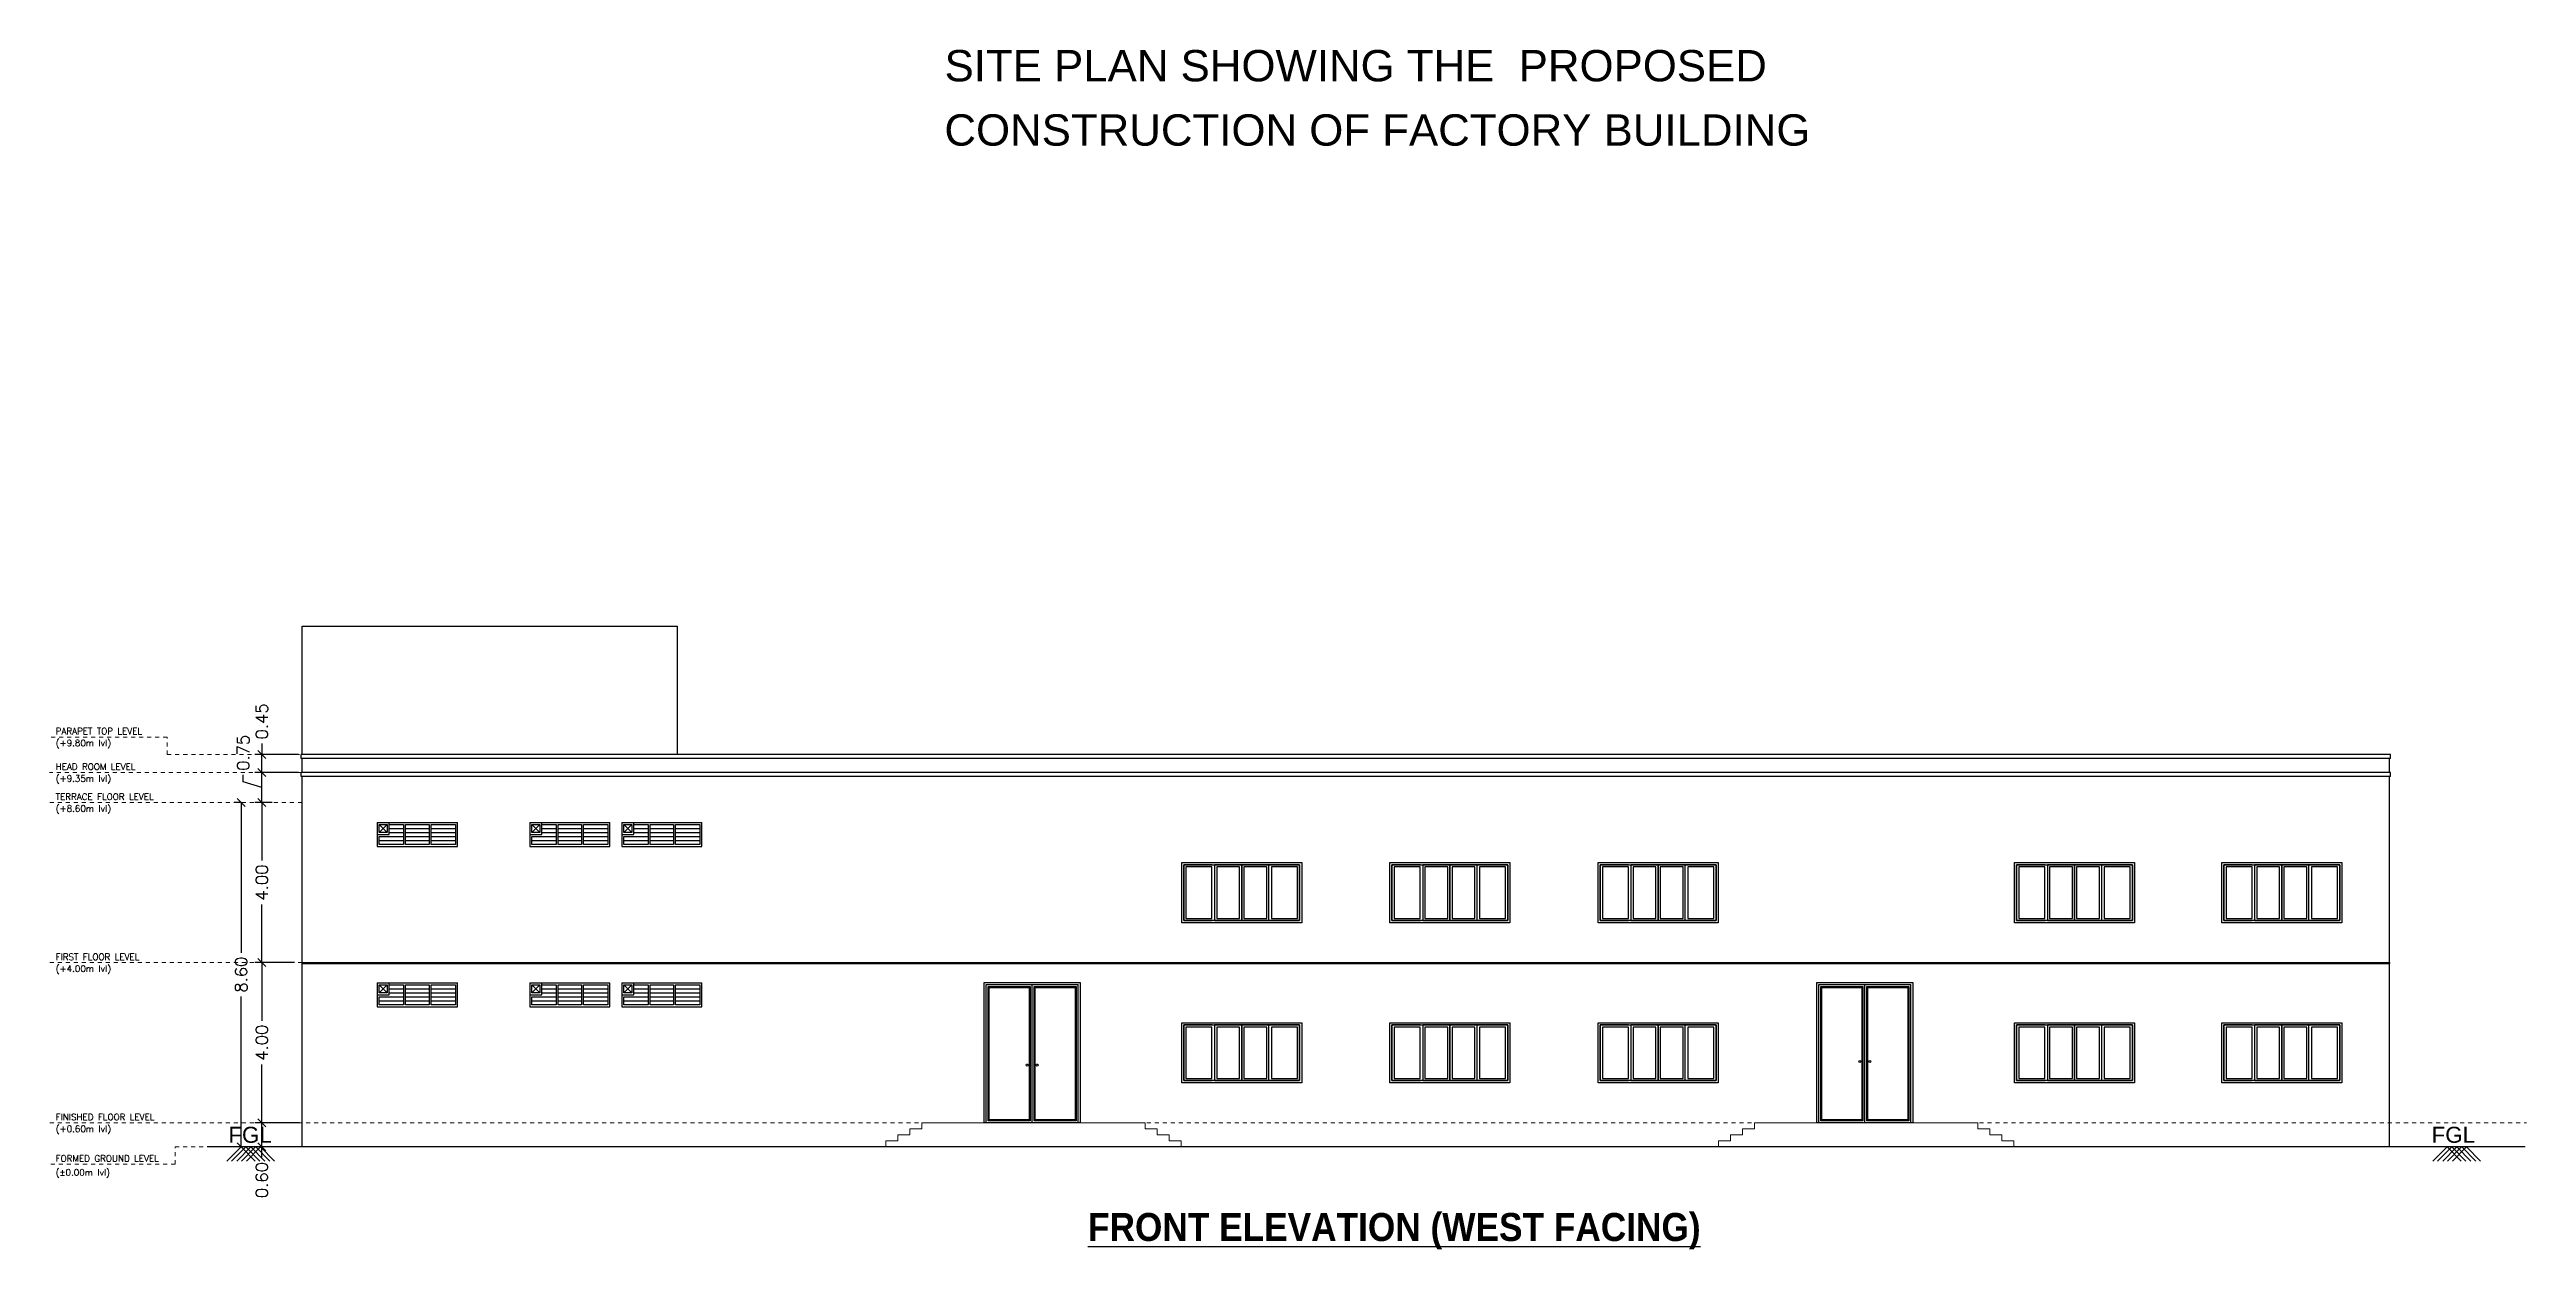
# Model space of a CAD drawing. Header units: metres. Extents: x 6804 to 7881, y 412 to 705.
# Drawn here: x 7351.9 to 7413.7, y 591.1 to 621.1 of the extents above; entities that cross this region are included whole.
import ezdxf

# ---------------------------------------------------------------- set-up
doc = ezdxf.new("R2010")
doc.units = ezdxf.units.M
doc.header["$LTSCALE"] = 5
doc.header["$PDSIZE"] = -1
doc.linetypes.add('CONTINOUS', pattern=[0])
doc.linetypes.add('HIDDEN', pattern=[0.375, 0.25, -0.125])
doc.layers.get('0').update_dxf_attribs({"color": 8, "linetype": 'CONTINUOUS'})
doc.layers.get('DEFPOINTS').update_dxf_attribs({"color": 8, "linetype": 'CONTINUOUS'})
for name, color, linetype in [('DIM', 8, 'CONTINUOUS'), ('DOOR', 8, 'CONTINUOUS'), ('JSC-H-Dimension', 8, 'CONTINUOUS'), ('TEXT NOTES', 200, 'CONTINUOUS'), ('txt', 2, 'CONTINUOUS'), ('WALL', 3, 'CONTINUOUS'), ('WINDOW', 5, 'CONTINUOUS')]:
    doc.layers.add(name, color=color, linetype=linetype)
doc.layers.add('JSC-F-Hatch', color=8, linetype='CONTINUOUS', lineweight=13)
doc.layers.add('THIN LINES', color=117, linetype='CONTINUOUS', lineweight=5)
doc.styles.add('KK', font='arial.ttf')
doc.styles.add('ROMANS', font='romans')
doc.styles.add('style2', font='arial.ttf')
doc.styles.add('TITLE', font='arialbd.ttf')
doc.dimstyles.new('FSO 100', dxfattribs={"dimtxt": 0.5, "dimasz": 0.5, "dimexe": 0.18, "dimexo": 0.0625, "dimgap": 0.09, "dimtad": 0, "dimzin": 0, "dimdsep": 46, "dimtxsty": 'ROMANS', "dimblk": 'OBLIQUE', "dimcen": 0.01, "dimclrd": 256, "dimclre": 256, "dimclrt": 7, "dimaunit": 1, "dimadec": 3, "dimazin": 0, "dimtfac": 1, "dimtofl": 0, "dimtmove": 1, "dimatfit": 3, "dimfxl": 0, "dimtolj": 1, "dimtzin": 0, "dimarcsym": 0})

msp = doc.modelspace()

# ---------------------------------------------------------------- texts
at = {"ltscale": 2, "style": 'ROMANS'}
for s, p in [('PARAPET TOP LEVEL', (7352.035, 603.963)), ('(+9.80m lvl)', (7352.035, 603.666)), ('HEAD ROOM LEVEL', (7352.035, 603.075)), ('(+9.35m lvl)', (7352.035, 602.78)), ('TERRACE FLOOR LEVEL', (7352.035, 602.325)), ('(+8.60m lvl)', (7352.035, 602.03)), ('FIRST FLOOR LEVEL', (7352.035, 598.325)), ('(+4.00m lvl)', (7352.035, 598.03)), ('FINISHED FLOOR LEVEL', (7352.035, 594.325)), ('(+0.60m lvl)', (7352.035, 594.03)), ('FORMED GROUND LEVEL', (7352.035, 593.29)), ('(%%P0.00m lvl)', (7352.035, 592.941))]:
    msp.add_text(s, height=0.16, dxfattribs=at).set_placement(p)
at = {"layer": 'DIM', "color": 7, "linetype": 'CONTINOUS', "style": 'TITLE', "width": 0.9}
msp.add_text('%%UFRONT ELEVATION (WEST FACING)', height=0.7, dxfattribs=at).set_placement((7377.819, 591.308))
at = {"layer": 'TEXT NOTES', "ltscale": 0.5, "style": 'KK'}
for p in [(7356.348, 593.761, -0.001), (7411.377, 593.761, -0.001)]:
    msp.add_text('FGL', height=0.4, dxfattribs=at).set_placement(p)
at = {"layer": 'txt', "style": 'style2'}
for s, p in [('SITE PLAN SHOWING THE  PROPOSED', (7374.237, 620.272)), ('CONSTRUCTION OF FACTORY BUILDING', (7374.233, 618.666))]:
    msp.add_text(s, height=0.78289, dxfattribs=at).set_placement(p)

# ---------------------------------------------------------------- blocks, each defined once
blk = doc.blocks.new('A$C6A8C6AF3')
at = {"layer": 'JSC-H-Dimension', "linetype": 'ByBlock'}
for p, q in [((-131, -80), (-53, 0)), ((-105, -80), (-27, 0)), ((-78, -80), (0, 0)), ((24, -80), (-54, 0)), ((-50, -80), (28, 0)), ((53, -80), (-26, 0)), ((-23, -80), (55, 0)), ((78, -80), (0, 0)), ((107, -80), (28, 0)), ((134, -80), (55, 0))]:
    blk.add_line(p, q, dxfattribs=at)
blk = doc.blocks.new('EDFRYHDT')
at = {"layer": 'WINDOW'}
for p, q in [((36570.111, -5292.796), (36573.004, -5292.796)), ((36570.821, -5292.796), (36570.111, -5292.796)), ((36570.111, -5292.796), (36570.111, -5294.189)), ((36573.004, -5292.796), (36571.468, -5292.796)), ((36571.558, -5292.796), (36571.558, -5294.189)), ((36573.004, -5294.189), (36573.004, -5292.796)), ((36570.111, -5294.189), (36570.821, -5294.189)), ((36571.468, -5294.189), (36573.004, -5294.189))]:
    blk.add_line(p, q, dxfattribs=at)
for points in [[(36570.058, -5292.743), (36573.058, -5292.743), (36573.058, -5294.243), (36570.058, -5294.243)], [(36570.111, -5292.796), (36573.004, -5292.796), (36573.004, -5294.189), (36570.111, -5294.189)], [(36570.814, -5292.85), (36570.165, -5292.85), (36570.165, -5294.135), (36570.814, -5294.135)], [(36571.558, -5292.796), (36570.879, -5292.796), (36570.879, -5294.189), (36571.558, -5294.189)], [(36571.504, -5292.85), (36570.933, -5292.85), (36570.933, -5294.135), (36571.504, -5294.135)], [(36572.236, -5292.796), (36571.558, -5292.796), (36571.558, -5294.189), (36572.236, -5294.189)], [(36572.183, -5292.85), (36571.611, -5292.85), (36571.611, -5294.135), (36572.183, -5294.135)], [(36572.95, -5292.85), (36572.299, -5292.85), (36572.299, -5294.135), (36572.95, -5294.135)]]:
    blk.add_lwpolyline(points, close=True, dxfattribs=at)
blk = doc.blocks.new('_Oblique')
at = {"color": 0, "linetype": 'ByBlock', "lineweight": -2}
blk.add_line((-0.5, -0.5), (0.5, 0.5), dxfattribs=at)
blk = doc.blocks.new('*D114')
at = {"layer": 'DEFPOINTS', "color": 0, "ltscale": 2}
for p in [(7357.186, 594.261), (7358.188, 594.261), (7358.188, 593.661)]:
    blk.add_point(p, dxfattribs=at)
at = {"layer": 'DIM', "lineweight": -2, "ltscale": 2}
for p, q in [((7358.126, 594.261), (7357.006, 594.261)), ((7357.186, 593.661), (7357.186, 594.261)), ((7358.126, 593.661), (7357.006, 593.661)), ((7357.186, 593.377), (7357.186, 593.661))]:
    blk.add_line(p, q, dxfattribs=at)
at = {"layer": 'DIM', "lineweight": -2, "ltscale": 2, "xscale": 0.2, "yscale": 0.2, "zscale": 0.2}
for p, rotation in [((7357.186, 594.261), 90), ((7357.186, 593.661), 270)]:
    blk.add_blockref('_Oblique', p, dxfattribs=dict(at, rotation=rotation))
at = {"layer": 'DIM', "color": 7, "ltscale": 2, "insert": (7357.186, 592.83), "char_height": 0.3, "attachment_point": 5, "rotation": 90, "style": 'ROMANS'}
blk.add_mtext('\\A1;0.60', dxfattribs=at)
blk = doc.blocks.new('*D115')
at = {"layer": 'DEFPOINTS', "color": 0, "ltscale": 2}
for p in [(7357.186, 598.261), (7358.067, 598.261), (7358.188, 594.261)]:
    blk.add_point(p, dxfattribs=at)
at = {"layer": 'DIM', "lineweight": -2, "ltscale": 2}
for p, q in [((7358.004, 598.261), (7357.006, 598.261)), ((7357.186, 598.261), (7357.186, 596.808)), ((7357.186, 594.261), (7357.186, 595.714)), ((7358.126, 594.261), (7357.006, 594.261))]:
    blk.add_line(p, q, dxfattribs=at)
at = {"layer": 'DIM', "lineweight": -2, "ltscale": 2, "xscale": 0.2, "yscale": 0.2, "zscale": 0.2}
for p, rotation in [((7357.186, 598.261), 90), ((7357.186, 594.261), 270)]:
    blk.add_blockref('_Oblique', p, dxfattribs=dict(at, rotation=rotation))
at = {"layer": 'DIM', "color": 7, "ltscale": 2, "insert": (7357.186, 596.261), "char_height": 0.3, "attachment_point": 5, "rotation": 90, "style": 'ROMANS'}
blk.add_mtext('\\A1;4.00', dxfattribs=at)
blk = doc.blocks.new('*D116')
at = {"layer": 'DEFPOINTS', "color": 0, "ltscale": 2}
for p in [(7357.186, 603.461), (7358.163, 603.461), (7358.163, 603.011)]:
    blk.add_point(p, dxfattribs=at)
at = {"layer": 'DIM', "lineweight": -2, "ltscale": 2}
for p, q in [((7358.101, 603.461), (7357.006, 603.461)), ((7357.186, 603.738), (7357.186, 603.461)), ((7357.186, 603.011), (7357.186, 603.461)), ((7358.101, 603.011), (7357.006, 603.011))]:
    blk.add_line(p, q, dxfattribs=at)
at = {"layer": 'DIM', "lineweight": -2, "ltscale": 2, "xscale": 0.2, "yscale": 0.2, "zscale": 0.2}
for p, rotation in [((7357.186, 603.461), 90), ((7357.186, 603.011), 270)]:
    blk.add_blockref('_Oblique', p, dxfattribs=dict(at, rotation=rotation))
at = {"layer": 'DIM', "color": 7, "ltscale": 2, "insert": (7357.186, 604.285), "char_height": 0.3, "attachment_point": 5, "rotation": 90, "style": 'ROMANS'}
blk.add_mtext('\\A1;0.45', dxfattribs=at)
blk = doc.blocks.new('*D117')
at = {"layer": 'DEFPOINTS', "color": 0, "ltscale": 2}
for p in [(7357.186, 602.261), (7357.505, 602.261), (7357.505, 598.261)]:
    blk.add_point(p, dxfattribs=at)
at = {"layer": 'DIM', "lineweight": -2, "ltscale": 2}
for p, q in [((7357.442, 602.261), (7357.006, 602.261)), ((7357.186, 602.261), (7357.186, 600.808)), ((7357.186, 598.261), (7357.186, 599.714)), ((7357.442, 598.261), (7357.006, 598.261))]:
    blk.add_line(p, q, dxfattribs=at)
at = {"layer": 'DIM', "lineweight": -2, "ltscale": 2, "xscale": 0.2, "yscale": 0.2, "zscale": 0.2}
for p, rotation in [((7357.186, 602.261), 90), ((7357.186, 598.261), 270)]:
    blk.add_blockref('_Oblique', p, dxfattribs=dict(at, rotation=rotation))
at = {"layer": 'DIM', "color": 7, "ltscale": 2, "insert": (7357.186, 600.261), "char_height": 0.3, "attachment_point": 5, "rotation": 90, "style": 'ROMANS'}
blk.add_mtext('\\A1;4.00', dxfattribs=at)
blk = doc.blocks.new('*D118')
at = {"layer": 'DEFPOINTS', "color": 0, "ltscale": 2}
for p in [(7357.186, 603.011), (7357.505, 603.011), (7357.505, 602.261)]:
    blk.add_point(p, dxfattribs=at)
at = {"layer": 'DIM', "lineweight": -2, "ltscale": 2}
for p, q in [((7356.721, 602.775), (7356.721, 602.955)), ((7357.186, 602.636), (7356.721, 602.775)), ((7357.442, 603.011), (7357.006, 603.011)), ((7357.186, 602.261), (7357.186, 603.011)), ((7357.442, 602.261), (7357.006, 602.261))]:
    blk.add_line(p, q, dxfattribs=at)
at = {"layer": 'DIM', "lineweight": -2, "ltscale": 2, "xscale": 0.2, "yscale": 0.2, "zscale": 0.2}
for p, rotation in [((7357.186, 603.011), 90), ((7357.186, 602.261), 270)]:
    blk.add_blockref('_Oblique', p, dxfattribs=dict(at, rotation=rotation))
at = {"layer": 'DIM', "color": 7, "ltscale": 2, "insert": (7356.721, 603.502), "char_height": 0.3, "attachment_point": 5, "rotation": 90, "style": 'ROMANS'}
blk.add_mtext('\\A1;0.75', dxfattribs=at)
blk = doc.blocks.new('*D119')
at = {"layer": 'DEFPOINTS', "color": 0, "ltscale": 2}
for p in [(7356.67, 602.261), (7356.705, 602.261), (7356.705, 593.661)]:
    blk.add_point(p, dxfattribs=at)
at = {"layer": 'DIM', "lineweight": -2, "ltscale": 2}
for p, q in [((7356.643, 602.261), (7356.49, 602.261)), ((7356.67, 602.261), (7356.67, 598.508)), ((7356.67, 593.661), (7356.67, 597.414)), ((7356.643, 593.661), (7356.49, 593.661))]:
    blk.add_line(p, q, dxfattribs=at)
at = {"layer": 'DIM', "lineweight": -2, "ltscale": 2, "xscale": 0.2, "yscale": 0.2, "zscale": 0.2}
for p, rotation in [((7356.67, 602.261), 90), ((7356.67, 593.661), 270)]:
    blk.add_blockref('_Oblique', p, dxfattribs=dict(at, rotation=rotation))
at = {"layer": 'DIM', "color": 7, "ltscale": 2, "insert": (7356.67, 597.961), "char_height": 0.3, "attachment_point": 5, "rotation": 90, "style": 'ROMANS'}
blk.add_mtext('\\A1;8.60', dxfattribs=at)

# ---------------------------------------------------------------- dimensions: what is measured, and where the dimension line sits
at = {"layer": 'DIM', "color": 5, "ltscale": 2}
for base, p1, p2, picture, middle in [((7357.186, 603.461), (7358.163, 603.011), (7358.163, 603.461), '*D116', (7357.186, 604.285)), ((7357.186, 594.261), (7358.188, 593.661), (7358.188, 594.261), '*D114', (7357.186, 592.83))]:
    dim = msp.add_linear_dim(base=base, p1=p1, p2=p2, angle=90, dimstyle='FSO 100', override={"dimtxt": 0.3, "dimasz": 0.2, "dimpost": '\\X'}, dxfattribs=at)
    dim.commit()
    dim.dimension.update_dxf_attribs({"geometry": picture, "text_midpoint": middle, "dimtype": 160})
for base, p1, p2, override, picture, middle in [((7357.186, 603.011), (7357.505, 602.261), (7357.505, 603.011), {"dimtxt": 0.3, "dimasz": 0.2, "dimpost": '\\X', "dimblk": 'Oblique'}, '*D118', (7356.721, 603.045)), ((7356.67, 602.261), (7356.705, 593.661), (7356.705, 602.261), {"dimtxt": 0.3, "dimasz": 0.2, "dimpost": '\\X', "dimblk": 'Oblique'}, '*D119', (7356.67, 597.961)), ((7357.186, 602.261), (7357.505, 598.261), (7357.505, 602.261), {"dimtxt": 0.3, "dimasz": 0.2, "dimpost": '\\X', "dimblk": 'Oblique'}, '*D117', (7357.186, 600.261)), ((7357.186, 598.261), (7358.188, 594.261), (7358.067, 598.261), {"dimtxt": 0.3, "dimasz": 0.2, "dimpost": '\\X'}, '*D115', (7357.186, 596.261))]:
    dim = msp.add_linear_dim(base=base, p1=p1, p2=p2, angle=90, dimstyle='FSO 100', override=override, dxfattribs=at)
    dim.commit()
    dim.dimension.update_dxf_attribs({"geometry": picture, "text_midpoint": middle})

# ---------------------------------------------------------------- linework, layer by layer
at = {"layer": 'DOOR'}
for p, q in [((7375.272, 597.711), (7377.572, 597.711)), ((7375.272, 594.261), (7375.272, 597.711)), ((7376.422, 594.261), (7376.422, 597.711)), ((7377.572, 594.261), (7377.572, 597.711)), ((7396.072, 597.711), (7398.372, 597.711)), ((7396.072, 594.261), (7396.072, 597.711)), ((7397.222, 594.261), (7397.222, 597.711)), ((7398.372, 594.261), (7398.372, 597.711))]:
    msp.add_line(p, q, dxfattribs=at)
for points in [[(7375.222, 597.761), (7377.622, 597.761), (7377.622, 594.261), (7375.222, 594.261)], [(7375.322, 597.661), (7376.372, 597.661), (7376.372, 594.311), (7375.322, 594.311)], [(7375.347, 597.636), (7376.347, 597.636), (7376.347, 594.336), (7375.347, 594.336)], [(7376.472, 597.661), (7377.522, 597.661), (7377.522, 594.311), (7376.472, 594.311)], [(7376.497, 597.636), (7377.497, 597.636), (7377.497, 594.336), (7376.497, 594.336)], [(7396.022, 597.761), (7398.422, 597.761), (7398.422, 594.261), (7396.022, 594.261)], [(7396.122, 597.661), (7397.172, 597.661), (7397.172, 594.311), (7396.122, 594.311)], [(7396.147, 597.636), (7397.147, 597.636), (7397.147, 594.336), (7396.147, 594.336)], [(7397.272, 597.661), (7398.322, 597.661), (7398.322, 594.311), (7397.272, 594.311)], [(7397.297, 597.636), (7398.297, 597.636), (7398.297, 594.336), (7397.297, 594.336)]]:
    msp.add_lwpolyline(points, close=True, dxfattribs=at)
for centre in [(7397.097, 595.789), (7397.347, 595.789), (7376.297, 595.704), (7376.547, 595.704)]:
    msp.add_circle(centre, 0.025, dxfattribs=at)
at = {"layer": 'THIN LINES', "linetype": 'HIDDEN', "ltscale": 0.006}
for p, q in [((7354.824, 603.896), (7351.888, 603.896)), ((7354.824, 603.461), (7354.824, 603.896)), ((7354.824, 603.461), (7358.163, 603.461)), ((7358.163, 603.011), (7351.882, 603.011)), ((7351.888, 602.261), (7358.188, 602.261)), ((7351.888, 598.261), (7358.188, 598.261)), ((7351.888, 594.261), (7413.747, 594.261)), ((7355.018, 593.661), (7413.747, 593.661)), ((7355.018, 593.225), (7355.018, 593.661)), ((7355.018, 593.225), (7351.888, 593.225))]:
    msp.add_line(p, q, dxfattribs=at)
at = {"layer": 'THIN LINES', "linetype": 'Continuous', "lineweight": 0}
for points in [[(7372.769, 593.661), (7372.769, 593.811), (7373.069, 593.811), (7373.069, 593.961), (7373.369, 593.961), (7373.369, 594.111), (7373.669, 594.111), (7373.669, 594.261), (7379.244, 594.261), (7379.244, 594.111), (7379.544, 594.111), (7379.544, 593.961), (7379.844, 593.961), (7379.844, 593.811), (7380.144, 593.811), (7380.144, 593.661)], [(7393.569, 593.661), (7393.569, 593.811), (7393.869, 593.811), (7393.869, 593.961), (7394.169, 593.961), (7394.169, 594.111), (7394.469, 594.111), (7394.469, 594.261), (7400.044, 594.261), (7400.044, 594.111), (7400.344, 594.111), (7400.344, 593.961), (7400.644, 593.961), (7400.644, 593.811), (7400.944, 593.811), (7400.944, 593.661)]]:
    msp.add_lwpolyline(points, dxfattribs=at)
at = {"layer": 'WALL'}
for p, q in [((7358.163, 603.361), (7358.163, 603.461)), ((7410.353, 603.461), (7358.163, 603.461)), ((7410.353, 603.361), (7358.163, 603.361)), ((7358.189, 603.011), (7358.189, 603.361)), ((7410.328, 603.011), (7410.328, 603.361)), ((7410.353, 603.361), (7410.353, 603.461)), ((7358.163, 602.911), (7358.163, 603.011)), ((7410.353, 603.011), (7358.163, 603.011)), ((7410.353, 602.911), (7358.163, 602.911)), ((7358.188, 593.661), (7358.188, 602.911)), ((7410.328, 598.261), (7410.328, 602.911)), ((7410.353, 602.911), (7410.353, 603.011)), ((7358.213, 598.236), (7358.213, 598.261)), ((7410.303, 598.236), (7410.303, 598.261)), ((7410.328, 598.261), (7410.328, 598.236)), ((7410.328, 593.661), (7410.328, 598.236)), ((7413.709, 593.661), (7355.817, 593.661))]:
    msp.add_line(p, q, dxfattribs=at)
at = {"layer": 'WALL', "color": 82, "ltscale": 2}
for p, q in [((7358.188, 598.261), (7410.328, 598.261)), ((7358.188, 598.236), (7410.328, 598.236))]:
    msp.add_line(p, q, dxfattribs=at)
at = {"layer": 'WALL'}
msp.add_lwpolyline([(7358.188, 603.461), (7358.188, 606.661), (7367.558, 606.661), (7367.558, 603.461)], dxfattribs=at)
at = {"layer": 'WINDOW', "color": 141}
for p, q in [((7360.118, 601.509), (7360.318, 601.709)), ((7360.318, 601.509), (7360.118, 601.709)), ((7360.118, 601.409), (7360.726, 601.409)), ((7360.368, 601.609), (7360.726, 601.609)), ((7360.368, 601.509), (7360.726, 601.509)), ((7360.776, 601.609), (7361.36, 601.609)), ((7360.776, 601.509), (7361.36, 601.509)), ((7360.776, 601.409), (7361.36, 601.409)), ((7361.41, 601.609), (7362.018, 601.609)), ((7361.41, 601.509), (7362.018, 601.509)), ((7361.41, 601.409), (7362.018, 601.409)), ((7363.928, 601.509), (7364.128, 601.709)), ((7364.128, 601.509), (7363.928, 601.709)), ((7363.928, 601.409), (7364.537, 601.409)), ((7364.178, 601.609), (7364.537, 601.609)), ((7364.178, 601.509), (7364.537, 601.509)), ((7364.587, 601.609), (7365.17, 601.609)), ((7364.587, 601.509), (7365.17, 601.509)), ((7364.587, 601.409), (7365.17, 601.409)), ((7365.22, 601.609), (7365.828, 601.609)), ((7365.22, 601.509), (7365.828, 601.509)), ((7365.22, 601.409), (7365.828, 601.409)), ((7366.228, 601.509), (7366.428, 601.709)), ((7366.428, 601.509), (7366.228, 601.709)), ((7366.228, 601.409), (7366.837, 601.409)), ((7366.478, 601.609), (7366.837, 601.609)), ((7366.478, 601.509), (7366.837, 601.509)), ((7366.887, 601.609), (7367.47, 601.609)), ((7366.887, 601.509), (7367.47, 601.509)), ((7366.887, 601.409), (7367.47, 601.409)), ((7367.52, 601.609), (7368.128, 601.609)), ((7367.52, 601.509), (7368.128, 601.509)), ((7367.52, 601.409), (7368.128, 601.409)), ((7360.118, 601.309), (7360.726, 601.309)), ((7360.776, 601.309), (7361.36, 601.309)), ((7361.41, 601.309), (7362.018, 601.309)), ((7363.928, 601.309), (7364.537, 601.309)), ((7364.587, 601.309), (7365.17, 601.309)), ((7365.22, 601.309), (7365.828, 601.309)), ((7366.228, 601.309), (7366.837, 601.309)), ((7366.887, 601.309), (7367.47, 601.309)), ((7367.52, 601.309), (7368.128, 601.309)), ((7360.118, 597.509), (7360.318, 597.709)), ((7360.318, 597.509), (7360.118, 597.709)), ((7363.928, 597.509), (7364.128, 597.709)), ((7364.128, 597.509), (7363.928, 597.709)), ((7366.228, 597.509), (7366.428, 597.709)), ((7366.428, 597.509), (7366.228, 597.709)), ((7360.118, 597.409), (7360.726, 597.409)), ((7360.118, 597.309), (7360.726, 597.309)), ((7360.368, 597.609), (7360.726, 597.609)), ((7360.368, 597.509), (7360.726, 597.509)), ((7360.776, 597.609), (7361.36, 597.609)), ((7360.776, 597.509), (7361.36, 597.509)), ((7360.776, 597.409), (7361.36, 597.409)), ((7360.776, 597.309), (7361.36, 597.309)), ((7361.41, 597.609), (7362.018, 597.609)), ((7361.41, 597.509), (7362.018, 597.509)), ((7361.41, 597.409), (7362.018, 597.409)), ((7361.41, 597.309), (7362.018, 597.309)), ((7363.928, 597.409), (7364.537, 597.409)), ((7363.928, 597.309), (7364.537, 597.309)), ((7364.178, 597.609), (7364.537, 597.609)), ((7364.178, 597.509), (7364.537, 597.509)), ((7364.587, 597.609), (7365.17, 597.609)), ((7364.587, 597.509), (7365.17, 597.509)), ((7364.587, 597.409), (7365.17, 597.409)), ((7364.587, 597.309), (7365.17, 597.309)), ((7365.22, 597.609), (7365.828, 597.609)), ((7365.22, 597.509), (7365.828, 597.509)), ((7365.22, 597.409), (7365.828, 597.409)), ((7365.22, 597.309), (7365.828, 597.309)), ((7366.228, 597.409), (7366.837, 597.409)), ((7366.228, 597.309), (7366.837, 597.309)), ((7366.478, 597.609), (7366.837, 597.609)), ((7366.478, 597.509), (7366.837, 597.509)), ((7366.887, 597.609), (7367.47, 597.609)), ((7366.887, 597.509), (7367.47, 597.509)), ((7366.887, 597.409), (7367.47, 597.409)), ((7366.887, 597.309), (7367.47, 597.309)), ((7367.52, 597.609), (7368.128, 597.609)), ((7367.52, 597.509), (7368.128, 597.509)), ((7367.52, 597.409), (7368.128, 597.409)), ((7367.52, 597.309), (7368.128, 597.309))]:
    msp.add_line(p, q, dxfattribs=at)
for points in [[(7360.068, 601.759), (7362.068, 601.759)], [(7360.068, 601.459), (7360.368, 601.459), (7360.368, 601.759)], [(7360.068, 601.759), (7360.068, 601.159), (7362.068, 601.159), (7362.068, 601.759)], [(7360.368, 601.709), (7360.726, 601.709), (7360.726, 601.209), (7360.118, 601.209), (7360.118, 601.409)], [(7363.878, 601.759), (7365.878, 601.759)], [(7363.878, 601.459), (7364.178, 601.459), (7364.178, 601.759)], [(7363.878, 601.759), (7363.878, 601.159), (7365.878, 601.159), (7365.878, 601.759)], [(7364.178, 601.709), (7364.537, 601.709), (7364.537, 601.209), (7363.928, 601.209), (7363.928, 601.409)], [(7366.178, 601.759), (7368.178, 601.759)], [(7366.178, 601.459), (7366.478, 601.459), (7366.478, 601.759)], [(7366.178, 601.759), (7366.178, 601.159), (7368.178, 601.159), (7368.178, 601.759)], [(7366.478, 601.709), (7366.837, 601.709), (7366.837, 601.209), (7366.228, 601.209), (7366.228, 601.409)], [(7360.068, 597.759), (7362.068, 597.759)], [(7360.068, 597.459), (7360.368, 597.459), (7360.368, 597.759)], [(7360.068, 597.759), (7360.068, 597.159), (7362.068, 597.159), (7362.068, 597.759)], [(7360.368, 597.709), (7360.726, 597.709), (7360.726, 597.209), (7360.118, 597.209), (7360.118, 597.409)], [(7363.878, 597.759), (7365.878, 597.759)], [(7363.878, 597.459), (7364.178, 597.459), (7364.178, 597.759)], [(7363.878, 597.759), (7363.878, 597.159), (7365.878, 597.159), (7365.878, 597.759)], [(7364.178, 597.709), (7364.537, 597.709), (7364.537, 597.209), (7363.928, 597.209), (7363.928, 597.409)], [(7366.178, 597.759), (7368.178, 597.759)], [(7366.178, 597.459), (7366.478, 597.459), (7366.478, 597.759)], [(7366.178, 597.759), (7366.178, 597.159), (7368.178, 597.159), (7368.178, 597.759)], [(7366.478, 597.709), (7366.837, 597.709), (7366.837, 597.209), (7366.228, 597.209), (7366.228, 597.409)]]:
    msp.add_lwpolyline(points, dxfattribs=at)
for points in [[(7360.118, 601.709), (7360.318, 601.709), (7360.318, 601.509), (7360.118, 601.509)], [(7360.776, 601.709), (7361.36, 601.709), (7361.36, 601.209), (7360.776, 601.209)], [(7361.41, 601.709), (7362.018, 601.709), (7362.018, 601.209), (7361.41, 601.209)], [(7363.928, 601.709), (7364.128, 601.709), (7364.128, 601.509), (7363.928, 601.509)], [(7364.587, 601.709), (7365.17, 601.709), (7365.17, 601.209), (7364.587, 601.209)], [(7365.22, 601.709), (7365.828, 601.709), (7365.828, 601.209), (7365.22, 601.209)], [(7366.228, 601.709), (7366.428, 601.709), (7366.428, 601.509), (7366.228, 601.509)], [(7366.887, 601.709), (7367.47, 601.709), (7367.47, 601.209), (7366.887, 601.209)], [(7367.52, 601.709), (7368.128, 601.709), (7368.128, 601.209), (7367.52, 601.209)], [(7360.118, 597.709), (7360.318, 597.709), (7360.318, 597.509), (7360.118, 597.509)], [(7360.776, 597.709), (7361.36, 597.709), (7361.36, 597.209), (7360.776, 597.209)], [(7361.41, 597.709), (7362.018, 597.709), (7362.018, 597.209), (7361.41, 597.209)], [(7363.928, 597.709), (7364.128, 597.709), (7364.128, 597.509), (7363.928, 597.509)], [(7364.587, 597.709), (7365.17, 597.709), (7365.17, 597.209), (7364.587, 597.209)], [(7365.22, 597.709), (7365.828, 597.709), (7365.828, 597.209), (7365.22, 597.209)], [(7366.228, 597.709), (7366.428, 597.709), (7366.428, 597.509), (7366.228, 597.509)], [(7366.887, 597.709), (7367.47, 597.709), (7367.47, 597.209), (7366.887, 597.209)], [(7367.52, 597.709), (7368.128, 597.709), (7368.128, 597.209), (7367.52, 597.209)]]:
    msp.add_lwpolyline(points, close=True, dxfattribs=at)

# ---------------------------------------------------------------- block references
at = {"layer": 'JSC-F-Hatch', "linetype": 'ByBlock', "xscale": -0.0045000000000073, "yscale": 0.0045000000000073, "zscale": 0.0045}
for p in [(7356.912, 593.662, -0.001), (7412.01, 593.662, -0.001)]:
    msp.add_blockref('A$C6A8C6AF3', p, dxfattribs=at)
at = {"layer": 'WINDOW'}
for p in [(-29189.899, 5893.502), (-29184.699, 5893.502), (-29179.499, 5893.502), (-29169.099, 5893.502), (-29163.922, 5893.502), (-29189.899, 5889.502), (-29184.699, 5889.502), (-29179.499, 5889.502), (-29169.099, 5889.502), (-29163.922, 5889.502)]:
    msp.add_blockref('EDFRYHDT', p, dxfattribs=at)

msp.set_redraw_order([(e.dxf.handle, doc.entitydb.next_handle()) for e in msp.query("TEXT MTEXT ATTDEF DIMENSION ARC_DIMENSION")])  # texts and dimensions are drawn at this point

doc.saveas('drawing.dxf')
